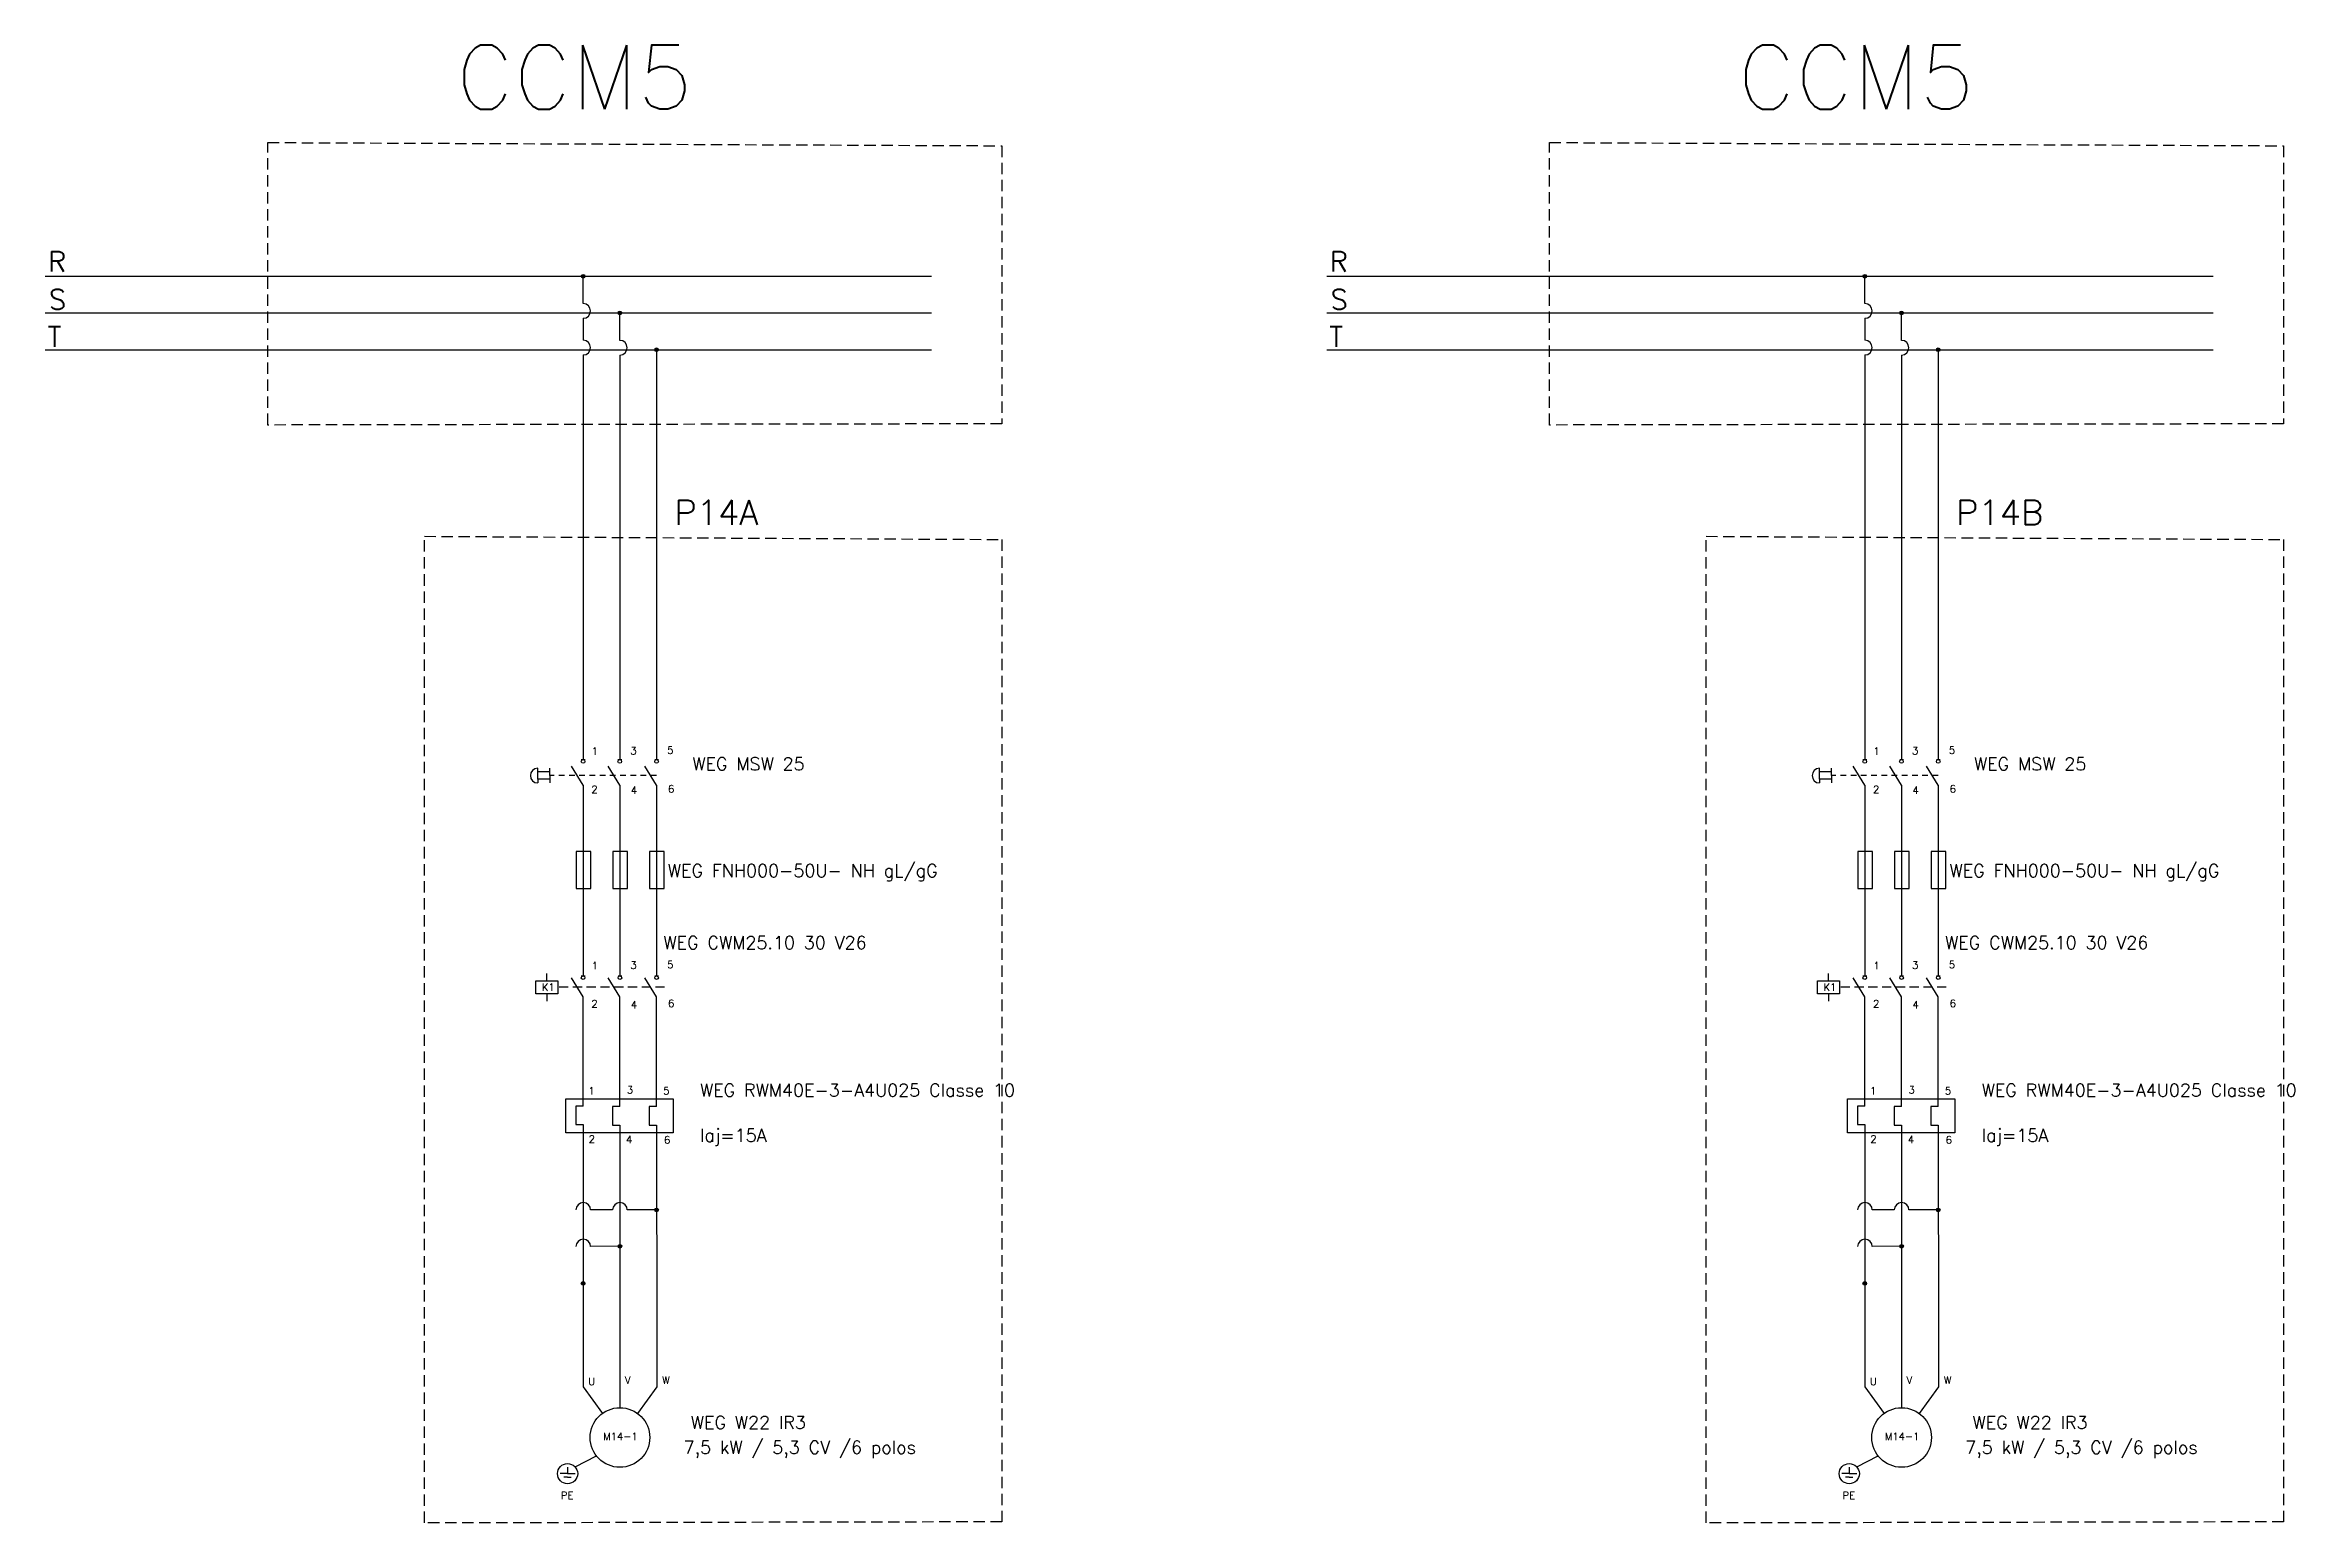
# Model space of a CAD drawing. Extents: x -646 to 641, y -139 to 322.
# Drawn here: x -283.07 to -233.57, y -77.78 to -45.26 of the extents above; entities that cross this region are included whole.
import ezdxf

# ---------------------------------------------------------------- set-up
doc = ezdxf.new("R2010")
doc.units = 0
doc.header["$MEASUREMENT"] = 0
doc.linetypes.add('DASHED2', pattern=[0.375, 0.25, -0.125])
doc.linetypes.add('HIDDEN', pattern=[0.375, 0.25, -0.125])
doc.layers.add('_COTAS', color=4, linetype='Continuous')
doc.layers.add('ELET_TRIFILAR_TEXTO', color=4, linetype='Continuous')
doc.layers.add('ELET_TRIFILAR_DESENHO', color=5, linetype='Continuous', plot=False)
doc.styles.add('ROMANS', font='romans')

msp = doc.modelspace()

# ---------------------------------------------------------------- texts
at = {"layer": 'ELET_TRIFILAR_TEXTO', "style": 'ROMANS'}
for s, height, p in [('CCM5', 1.4139, (-274.031, -46.672)), ('CCM5', 1.4139, (-245.831, -46.672)), ('P14A', 0.5457, (-269.223, -55.818)), ('P14B', 0.5457, (-241.023, -55.818)), ('WEG MSW 25', 0.2828, (-268.83, -61.218)), ('WEG MSW 25', 0.2828, (-240.63, -61.218)), ('WEG FNH000-50U- NH gL/gG', 0.28277, (-269.368, -63.566)), ('WEG FNH000-50U- NH gL/gG', 0.28277, (-241.168, -63.566)), ('WEG CWM25.10 30 V26', 0.28277, (-269.466, -65.151)), ('WEG CWM25.10 30 V26', 0.28277, (-241.266, -65.151)), ('Iaj=15A', 0.2828, (-268.661, -69.39)), ('Iaj=15A', 0.2828, (-240.461, -69.39)), ('WEG W22 IR3', 0.28277, (-268.862, -75.71)), ('WEG W22 IR3', 0.28277, (-240.662, -75.71)), ('7,5 kW / 5,3 CV /6 polos', 0.28277, (-269.021, -76.257)), ('7,5 kW / 5,3 CV /6 polos', 0.28277, (-240.821, -76.257))]:
    msp.add_text(s, height=height, dxfattribs=at).set_placement(p)
at = {"layer": 'ELET_TRIFILAR_TEXTO', "linetype": 'Continuous', "attachment_point": 1, "style": 'ROMANS'}
for s, width, heights, insert, char_height in [('R', 0.45782, [0.385], (-283.002, -49.803), 0.441), ('R', 0.45782, [0.385], (-254.802, -49.803), 0.441), ('S', 0.45782, [0.385], (-282.987, -50.638), 0.441), ('S', 0.45782, [0.385], (-254.787, -50.638), 0.441), ('T', 0.45782, [0.385], (-283.016, -51.455), 0.441), ('T', 0.45782, [0.385], (-254.816, -51.455), 0.441), ('K1', 0.45782, [0.385], (-272.141, -65.91), 0.1616), ('K1', 0.45782, [0.385], (-243.941, -65.91), 0.1616), ('U', 0.45782, [0.385], (-271.12, -74.588), 0.162), ('V', 0.45782, [0.385], (-270.312, -74.555), 0.162), ('W', 0.45782, [0.385], (-269.493, -74.555), 0.162), ('U', 0.45782, [0.385], (-242.92, -74.588), 0.162), ('V', 0.45782, [0.385], (-242.112, -74.555), 0.162), ('W', 0.45782, [0.385], (-241.293, -74.555), 0.162), ('M14-1', 0.51858, [0.563], (-270.791, -75.794), 0.1616), ('M14-1', 0.51858, [0.563], (-242.591, -75.794), 0.1616), ('PE', 0.45782, [0.385], (-271.722, -77.093), 0.1616), ('PE', 0.45782, [0.385], (-243.522, -77.093), 0.1616)]:
    msp.add_mtext_dynamic_manual_height_columns(s, width=width, gutter_width=2.793, heights=heights, dxfattribs=dict(at, insert=insert, char_height=char_height))
at = {"layer": 'ELET_TRIFILAR_TEXTO', "linetype": 'Continuous', "char_height": 0.28277, "width": 7.6, "attachment_point": 1, "style": 'ROMANS'}
for insert in [(-268.661, -68.115), (-240.461, -68.115)]:
    msp.add_mtext('WEG RWM40E-3-A4U025 Classe 10', dxfattribs=dict(at, insert=insert))

# ---------------------------------------------------------------- blocks, each defined once
blk = doc.blocks.new('Contator')
at = {"layer": 'ELET_TRIFILAR_DESENHO', "linetype": 'Continuous'}
for p, q in [((150.054, 111.998), (150.054, 112.198)), ((150.054, 111.646), (150.054, 111.446)), ((151.04, 111.562), (150.721, 112.083)), ((150.99, 112.133), (151.091, 112.133)), ((152.04, 111.562), (151.721, 112.083)), ((151.99, 112.133), (152.091, 112.133)), ((153.04, 111.562), (152.721, 112.083)), ((152.99, 112.133), (153.091, 112.133))]:
    blk.add_line(p, q, dxfattribs=at)
at = {"layer": 'ELET_TRIFILAR_DESENHO', "linetype": 'DASHED2'}
blk.add_line((153.26, 111.822), (150.354, 111.822), dxfattribs=at)
at = {"layer": 'ELET_TRIFILAR_DESENHO', "linetype": 'Continuous'}
blk.add_lwpolyline([(149.754, 111.998), (150.354, 111.998), (150.354, 111.646), (149.754, 111.646)], close=True, dxfattribs=at)
for centre in [(151.04, 112.083), (152.04, 112.083), (153.04, 112.083)]:
    blk.add_circle(centre, 0.05, dxfattribs=at)
blk = doc.blocks.new('Rele Termico')
at = {"layer": 'ELET_TRIFILAR_DESENHO', "linetype": 'Continuous'}
for p, q in [((151.04, 108.823), (150.84, 108.823)), ((150.84, 108.823), (150.84, 108.323)), ((152.04, 108.811), (151.84, 108.811)), ((151.84, 108.811), (151.84, 108.311)), ((153.04, 108.811), (152.84, 108.811)), ((152.84, 108.811), (152.84, 108.311)), ((150.84, 108.323), (151.04, 108.323)), ((151.84, 108.311), (152.04, 108.311)), ((152.84, 108.311), (153.04, 108.311))]:
    blk.add_line(p, q, dxfattribs=at)
blk.add_lwpolyline([(150.573, 109.022), (153.495, 109.022), (153.495, 108.102), (150.573, 108.102)], close=True, dxfattribs=at)
blk = doc.blocks.new('Nome - Contatos')
at = {"layer": 'ELET_TRIFILAR_TEXTO', "linetype": 'Continuous', "char_height": 0.2, "attachment_point": 1, "style": 'ROMANS'}
for s, insert in [('1', (142.46, 124.177)), ('3', (143.513, 124.19)), ('5', (144.518, 124.204)), ('2', (142.451, 123.136)), ('4', (143.528, 123.114)), ('6', (144.54, 123.15))]:
    blk.add_mtext_dynamic_manual_height_columns(s, width=0.31166, gutter_width=1.901, heights=[0.262], dxfattribs=dict(at, insert=insert))
blk = doc.blocks.new('Nome - Termico')
at = {"layer": 'ELET_TRIFILAR_TEXTO', "linetype": 'Continuous', "char_height": 0.2, "attachment_point": 1, "style": 'ROMANS'}
for s, insert in [('1', (149.774, 110.74)), ('3', (150.822, 110.762)), ('5', (151.809, 110.74)), ('2', (149.782, 109.425)), ('4', (150.799, 109.41)), ('6', (151.832, 109.402))]:
    blk.add_mtext_dynamic_manual_height_columns(s, width=0.31166, gutter_width=1.901, heights=[0.262], dxfattribs=dict(at, insert=insert))
blk = doc.blocks.new('Fusíveis')
at = {"layer": 'ELET_TRIFILAR_DESENHO', "linetype": 'Continuous'}
for p, q in [((143.684, 121.383), (143.484, 121.383)), ((143.484, 121.383), (143.484, 120.383)), ((143.884, 121.383), (143.684, 121.383)), ((143.884, 120.383), (143.884, 121.383)), ((144.684, 121.383), (144.484, 121.383)), ((144.484, 121.383), (144.484, 120.383)), ((144.884, 121.383), (144.684, 121.383)), ((144.884, 120.383), (144.884, 121.383)), ((145.684, 121.383), (145.484, 121.383)), ((145.484, 121.383), (145.484, 120.383)), ((145.884, 121.383), (145.684, 121.383)), ((145.884, 120.383), (145.884, 121.383)), ((143.484, 120.383), (143.884, 120.383)), ((144.484, 120.383), (144.884, 120.383)), ((145.484, 120.383), (145.884, 120.383))]:
    blk.add_line(p, q, dxfattribs=at)

# ---------------------------------------------------------------- hatches: boundary and pattern name
at = {"layer": 'ELET_TRIFILAR_DESENHO', "linetype": 'Continuous'}
h = msp.add_hatch(color=256, dxfattribs=at)
h.dxf.hatch_style = 1
h.paths.add_polyline_path([(-271.19, -50.346, 1), (-271.271, -50.346, 1)])
h = msp.add_hatch(color=256, dxfattribs=at)
h.dxf.hatch_style = 1
h.paths.add_polyline_path([(-242.99, -50.346, 1), (-243.071, -50.346, 1)])
h = msp.add_hatch(color=256, dxfattribs=at)
h.dxf.hatch_style = 1
h.paths.add_polyline_path([(-270.382, -51.154, 1), (-270.463, -51.154, 1)])
h = msp.add_hatch(color=256, dxfattribs=at)
h.dxf.hatch_style = 1
h.paths.add_polyline_path([(-242.182, -51.154, 1), (-242.263, -51.154, 1)])
h = msp.add_hatch(color=256, dxfattribs=at)
h.dxf.hatch_style = 1
h.paths.add_polyline_path([(-269.656, -51.965), (-269.575, -51.965, 1)])
h.paths.add_polyline_path([(-269.616, -51.965), (-269.616, -52.005, 0.414214), (-269.575, -51.965)])
h.paths.add_polyline_path([(-269.616, -52.005), (-269.616, -51.965), (-269.656, -51.965, 0.414214)])
h = msp.add_hatch(color=256, dxfattribs=at)
h.dxf.hatch_style = 1
h.paths.add_polyline_path([(-241.456, -51.965), (-241.375, -51.965, 1)])
h.paths.add_polyline_path([(-241.416, -51.965), (-241.416, -52.005, 0.414214), (-241.375, -51.965)])
h.paths.add_polyline_path([(-241.416, -52.005), (-241.416, -51.965), (-241.456, -51.965, 0.414214)])
h = msp.add_hatch(color=256, dxfattribs=at)
h.dxf.hatch_style = 1
h.paths.add_polyline_path([(-269.655, -70.89, -1), (-269.575, -70.89, -1)])
h = msp.add_hatch(color=256, dxfattribs=at)
h.dxf.hatch_style = 1
h.paths.add_polyline_path([(-241.455, -70.89, -1), (-241.375, -70.89, -1)])
h = msp.add_hatch(color=256, dxfattribs=at)
h.dxf.hatch_style = 1
h.paths.add_polyline_path([(-270.383, -71.692, 1), (-270.464, -71.692, 1)])
h = msp.add_hatch(color=256, dxfattribs=at)
h.dxf.hatch_style = 1
h.paths.add_polyline_path([(-242.183, -71.692, 1), (-242.264, -71.692, 1)])
h = msp.add_hatch(color=256, dxfattribs=at)
h.dxf.hatch_style = 1
h.paths.add_polyline_path([(-271.191, -72.509, 1), (-271.272, -72.509, 1)])
h = msp.add_hatch(color=256, dxfattribs=at)
h.dxf.hatch_style = 1
h.paths.add_polyline_path([(-242.991, -72.509, 1), (-243.072, -72.509, 1)])

# ---------------------------------------------------------------- linework, layer by layer
for p, q in [((-283.071, -50.346), (-275.662, -50.346)), ((-275.662, -50.346), (-263.566, -50.346)), ((-271.231, -50.948), (-271.231, -50.346)), ((-254.871, -50.346), (-247.462, -50.346)), ((-247.462, -50.346), (-235.366, -50.346)), ((-243.031, -50.948), (-243.031, -50.346)), ((-283.071, -51.154), (-276.226, -51.154)), ((-276.226, -51.154), (-263.566, -51.154)), ((-271.231, -51.271), (-271.231, -51.755)), ((-270.423, -51.758), (-270.424, -51.154)), ((-254.871, -51.154), (-248.026, -51.154)), ((-248.026, -51.154), (-235.366, -51.154)), ((-243.031, -51.271), (-243.031, -51.755)), ((-242.223, -51.758), (-242.224, -51.154)), ((-283.071, -51.962), (-275.662, -51.962)), ((-275.662, -51.962), (-263.566, -51.962)), ((-269.615, -51.962), (-269.615, -56.823)), ((-254.871, -51.962), (-247.462, -51.962)), ((-247.462, -51.962), (-235.366, -51.962)), ((-241.415, -51.962), (-241.415, -56.823)), ((-271.231, -52.079), (-271.231, -56.823)), ((-270.423, -52.081), (-270.423, -56.844)), ((-243.031, -52.079), (-243.031, -56.823)), ((-242.223, -52.081), (-242.223, -56.844)), ((-271.231, -56.823), (-271.231, -60.982)), ((-270.423, -56.844), (-270.423, -60.985)), ((-269.615, -56.823), (-269.615, -60.982)), ((-243.031, -56.823), (-243.031, -60.982)), ((-242.223, -56.844), (-242.223, -60.985)), ((-241.415, -56.823), (-241.415, -60.982)), ((-271.232, -61.546), (-271.489, -61.125)), ((-271.272, -60.982), (-271.19, -60.982)), ((-270.424, -61.546), (-270.682, -61.125)), ((-270.464, -60.982), (-270.383, -60.982)), ((-269.616, -61.546), (-269.874, -61.125)), ((-269.656, -60.982), (-269.575, -60.982)), ((-243.032, -61.546), (-243.289, -61.125)), ((-243.072, -60.982), (-242.99, -60.982)), ((-242.224, -61.546), (-242.482, -61.125)), ((-242.264, -60.982), (-242.183, -60.982)), ((-241.416, -61.546), (-241.674, -61.125)), ((-241.456, -60.982), (-241.375, -60.982)), ((-271.232, -61.546), (-271.232, -65.741)), ((-270.424, -61.546), (-270.424, -65.741)), ((-269.616, -61.546), (-269.616, -65.741)), ((-243.032, -61.546), (-243.032, -65.741)), ((-242.224, -61.546), (-242.224, -65.741)), ((-241.416, -61.546), (-241.416, -65.741)), ((-270.424, -68.614), (-270.424, -66.202)), ((-269.616, -68.614), (-269.616, -66.202)), ((-242.224, -68.614), (-242.224, -66.202)), ((-241.416, -68.614), (-241.416, -66.202)), ((-271.232, -69.013), (-271.229, -73.843)), ((-270.424, -69.023), (-270.421, -74.3)), ((-269.616, -69.023), (-269.613, -73.843)), ((-243.032, -69.013), (-243.029, -73.843)), ((-242.224, -69.023), (-242.221, -74.3)), ((-241.416, -69.023), (-241.413, -73.843)), ((-271.229, -73.843), (-271.229, -74.786)), ((-269.613, -73.843), (-269.613, -74.786)), ((-243.029, -73.843), (-243.029, -74.786)), ((-241.413, -73.843), (-241.413, -74.786)), ((-270.421, -74.3), (-270.421, -75.243)), ((-242.221, -74.3), (-242.221, -75.243)), ((-271.229, -74.786), (-270.806, -75.368)), ((-269.613, -74.786), (-270.036, -75.368)), ((-243.029, -74.786), (-242.606, -75.368)), ((-241.413, -74.786), (-241.836, -75.368)), ((-271.573, -76.694), (-271.735, -76.694)), ((-271.573, -76.549), (-271.573, -76.694)), ((-271.573, -76.694), (-271.41, -76.694)), ((-271.41, -76.543), (-270.939, -76.302)), ((-243.373, -76.694), (-243.535, -76.694)), ((-243.373, -76.549), (-243.373, -76.694)), ((-243.373, -76.694), (-243.21, -76.694)), ((-243.21, -76.543), (-242.739, -76.302)), ((-271.573, -76.77), (-271.654, -76.77)), ((-271.573, -76.77), (-271.492, -76.77)), ((-243.373, -76.77), (-243.454, -76.77)), ((-243.373, -76.77), (-243.292, -76.77))]:
    msp.add_line(p, q, dxfattribs=at)
at = {"layer": 'ELET_TRIFILAR_DESENHO', "color": 254, "linetype": 'Continuous', "true_color": 0xcecce6}
for p, q in [((-272.229, -61.254), (-272.229, -61.174)), ((-271.963, -61.254), (-272.229, -61.254)), ((-272.229, -61.416), (-272.229, -61.254)), ((-271.963, -61.335), (-271.963, -61.174)), ((-271.963, -61.335), (-271.963, -61.497)), ((-244.029, -61.254), (-244.029, -61.174)), ((-243.763, -61.254), (-244.029, -61.254)), ((-244.029, -61.416), (-244.029, -61.254)), ((-243.763, -61.335), (-243.763, -61.174)), ((-243.763, -61.335), (-243.763, -61.497)), ((-271.963, -61.416), (-272.229, -61.416)), ((-272.229, -61.416), (-272.229, -61.497)), ((-243.763, -61.416), (-244.029, -61.416)), ((-244.029, -61.416), (-244.029, -61.497))]:
    msp.add_line(p, q, dxfattribs=at)
at = {"layer": 'ELET_TRIFILAR_DESENHO', "color": 254, "linetype": 'DASHED2', "ltscale": 0.5, "true_color": 0xcecce6}
for p, q in [((-269.616, -61.335), (-271.963, -61.335)), ((-241.416, -61.335), (-243.763, -61.335))]:
    msp.add_line(p, q, dxfattribs=at)
at = {"layer": 'ELET_TRIFILAR_DESENHO', "linetype": 'HIDDEN'}
for points in [[(-278.169, -47.404), (-262.02, -47.475), (-262.02, -53.594), (-278.169, -53.62)], [(-249.969, -47.404), (-233.82, -47.475), (-233.82, -53.594), (-249.969, -53.62)], [(-274.725, -56.069), (-262.02, -56.139), (-262.02, -77.755), (-274.725, -77.78)], [(-246.525, -56.069), (-233.82, -56.139), (-233.82, -77.755), (-246.525, -77.78)]]:
    msp.add_lwpolyline(points, close=True, dxfattribs=at)
at = {"layer": 'ELET_TRIFILAR_DESENHO', "linetype": 'Continuous'}
for points in [[(-271.232, -68.609), (-271.232, -66.202)], [(-243.032, -68.609), (-243.032, -66.202)], [(-270.582, -70.89), (-271.067, -70.89)], [(-269.655, -70.89), (-270.259, -70.89)], [(-242.382, -70.89), (-242.867, -70.89)], [(-241.455, -70.89), (-242.059, -70.89)], [(-270.423, -71.692), (-271.067, -71.698)], [(-242.223, -71.692), (-242.867, -71.698)]]:
    msp.add_lwpolyline(points, dxfattribs=at)
for centre, radius in [((-271.231, -50.346), 0.0404), ((-243.031, -50.346), 0.0404), ((-270.423, -51.154), 0.0404), ((-242.223, -51.154), 0.0404), ((-269.616, -51.965), 0.0404), ((-241.416, -51.965), 0.0404), ((-271.232, -61.022), 0.0404), ((-270.424, -61.022), 0.0404), ((-269.616, -61.022), 0.0404), ((-243.032, -61.022), 0.0404), ((-242.224, -61.022), 0.0404), ((-241.416, -61.022), 0.0404), ((-269.615, -70.89), 0.0404), ((-241.415, -70.89), 0.0404), ((-270.423, -71.692), 0.0404), ((-242.223, -71.692), 0.0404), ((-271.231, -72.509), 0.0404), ((-243.031, -72.509), 0.0404), ((-270.421, -75.899), 0.656), ((-242.221, -75.899), 0.656), ((-271.573, -76.694), 0.222), ((-243.373, -76.694), 0.222)]:
    msp.add_circle(centre, radius, dxfattribs=at)
for centre, start, end in [((-271.231, -51.109), 270, 90), ((-243.031, -51.109), 270, 90), ((-271.231, -51.917), 270, 90), ((-270.423, -51.92), 270, 90), ((-243.031, -51.917), 270, 90), ((-242.223, -51.92), 270, 90), ((-271.229, -70.89), 0, 180), ((-270.421, -70.89), 0, 180), ((-243.029, -70.89), 0, 180), ((-242.221, -70.89), 0, 180), ((-271.229, -71.698), 0, 180), ((-243.029, -71.698), 0, 180)]:
    msp.add_arc(centre, 0.162, start, end, dxfattribs=at)
at = {"layer": 'ELET_TRIFILAR_DESENHO', "color": 254, "linetype": 'Continuous', "true_color": 0xcecce6}
for centre in [(-272.229, -61.335), (-244.029, -61.335)]:
    msp.add_arc(centre, 0.162, 90, 270, dxfattribs=at)

# ---------------------------------------------------------------- block references
at = {"layer": '_COTAS', "linetype": 'Continuous', "xscale": 0.8079180569963671, "yscale": 0.8079180569963671, "zscale": 0.8079180569963671}
for name, p in [('Nome - Contatos', (-386.139, -161.041)), ('Nome - Contatos', (-357.939, -161.041)), ('Nome - Contatos', (-386.139, -165.76)), ('Nome - Contatos', (-357.939, -165.76)), ('Nome - Termico', (-392.12, -157.658)), ('Nome - Termico', (-363.92, -157.658))]:
    msp.add_blockref(name, p, dxfattribs=at)
at = {"layer": 'ELET_TRIFILAR_DESENHO', "linetype": 'Continuous', "xscale": 0.8079180569963671, "yscale": 0.8079180569963671, "zscale": 0.8079180569963671}
for name, p in [('Fusíveis', (-387.311, -161.075)), ('Fusíveis', (-359.111, -161.075)), ('Contator', (-393.259, -156.335)), ('Contator', (-365.059, -156.335)), ('Rele Termico', (-393.259, -156.529)), ('Rele Termico', (-365.059, -156.529))]:
    msp.add_blockref(name, p, dxfattribs=at)

msp.set_redraw_order([(e.dxf.handle, doc.entitydb.next_handle()) for e in msp.query("TEXT MTEXT ATTDEF DIMENSION ARC_DIMENSION")])  # texts and dimensions are drawn at this point

doc.saveas('drawing.dxf')
